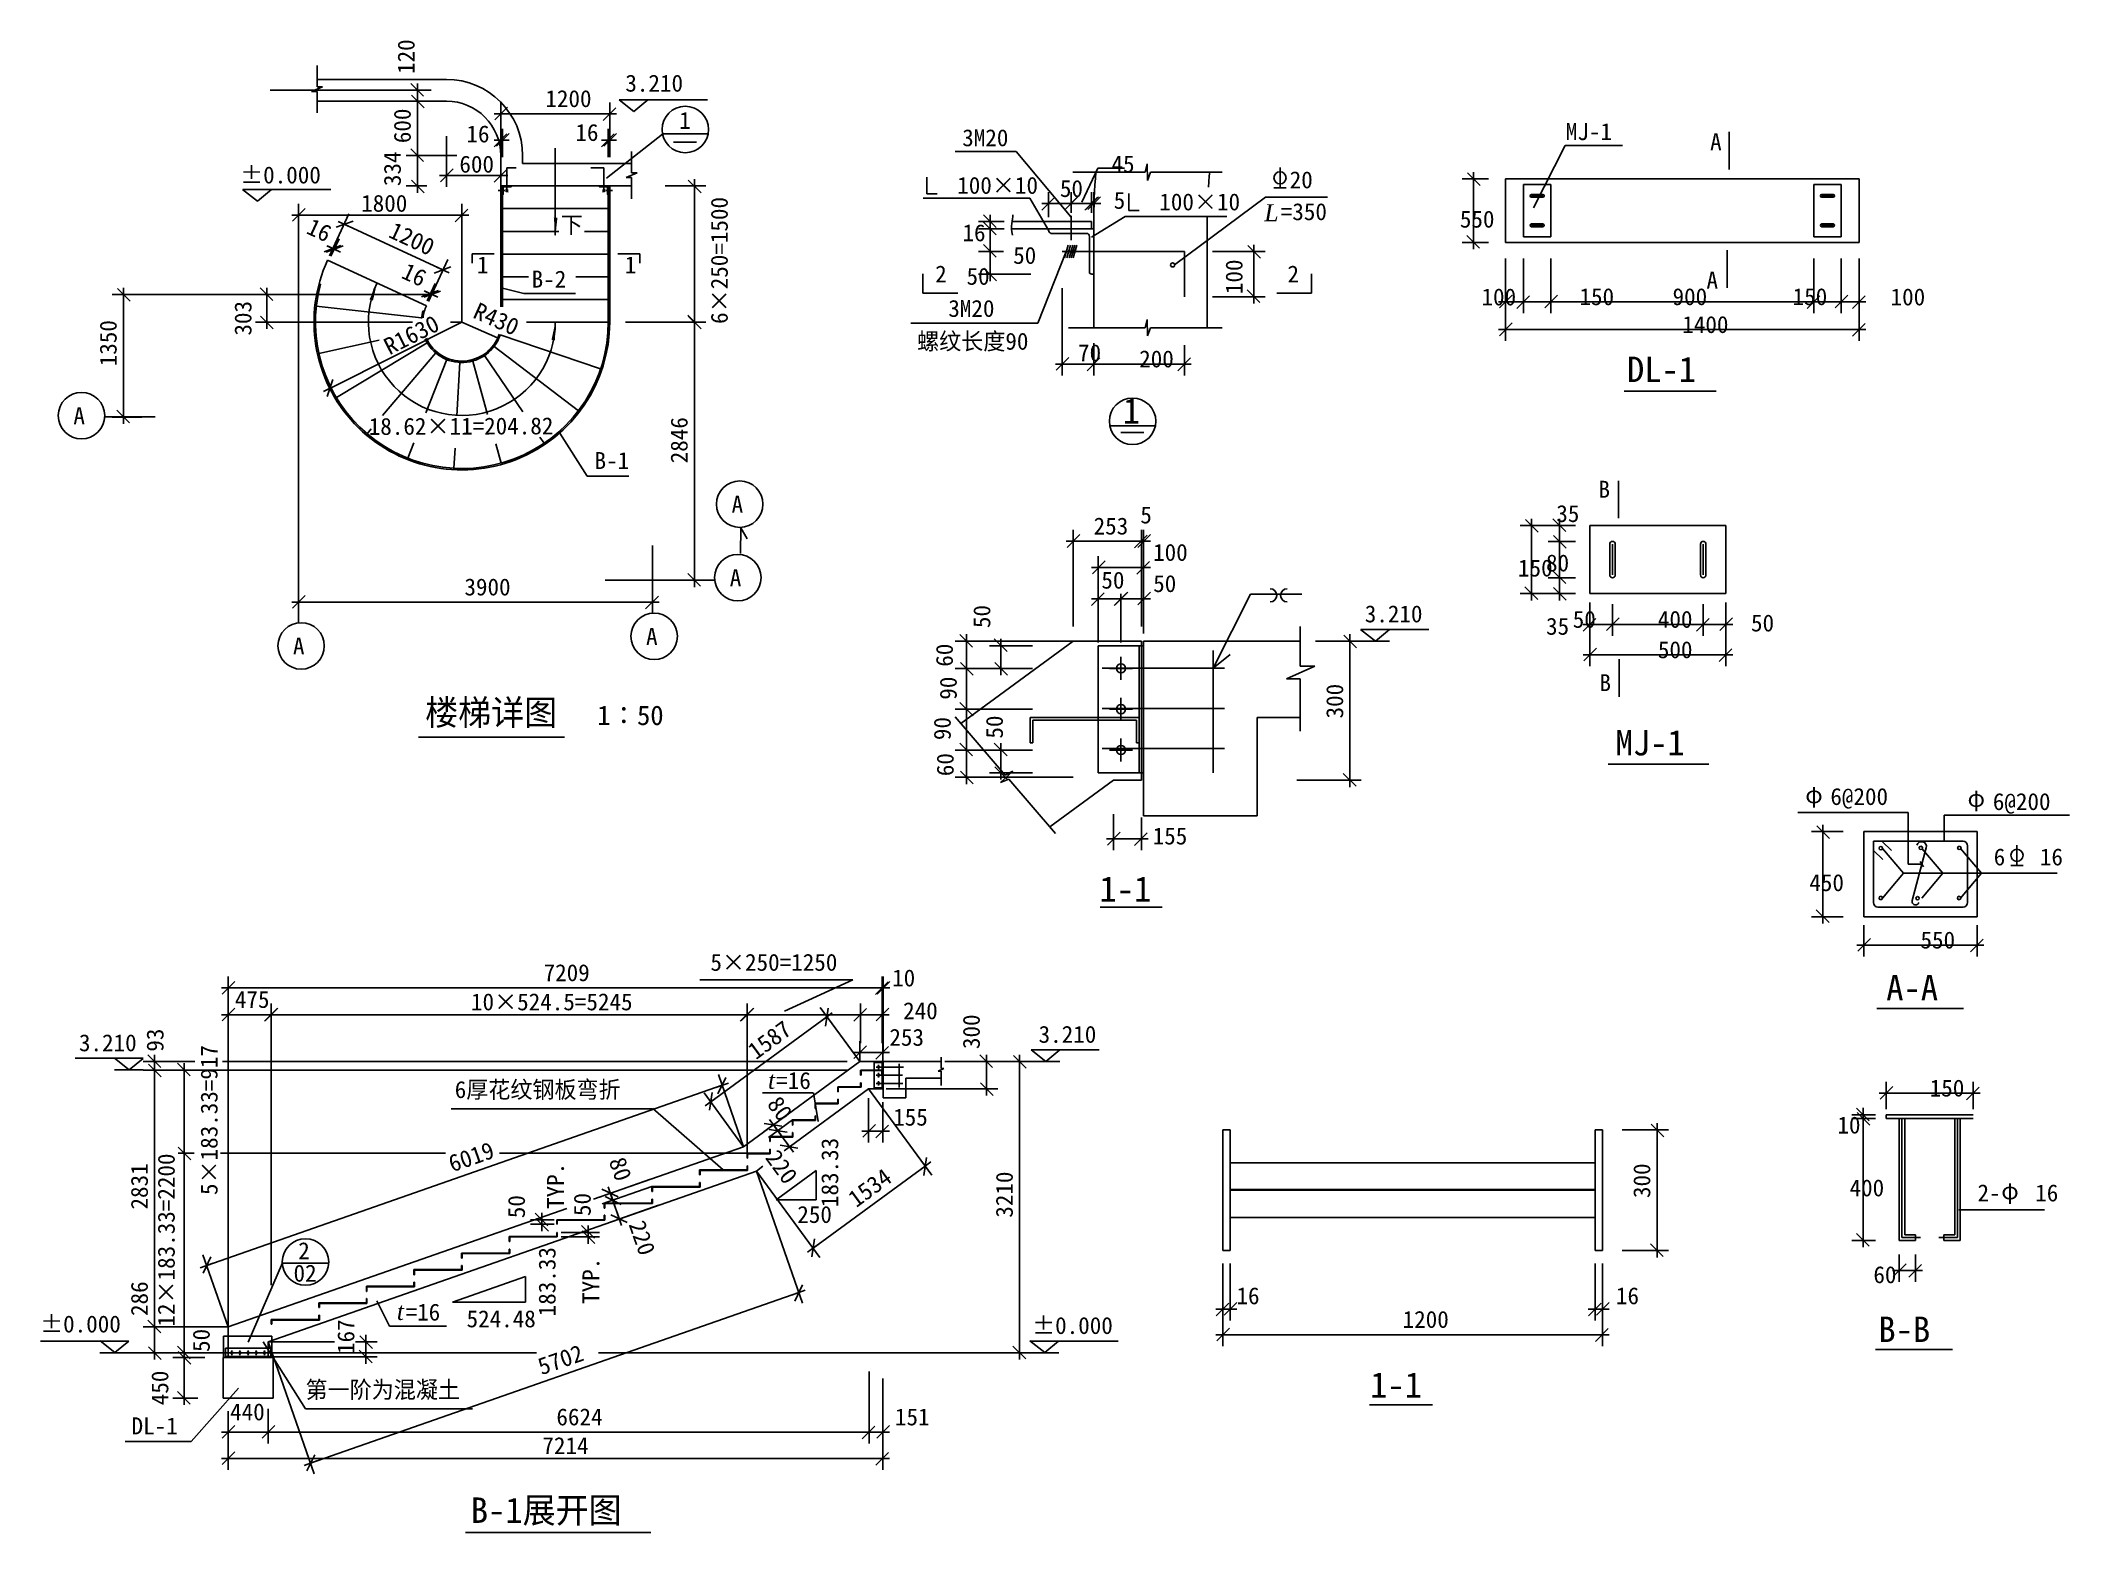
# Model space of a CAD drawing. Header units: metres. Extents: x -45639 to -23277, y -74284 to -57840.
import ezdxf

# ---------------------------------------------------------------- set-up
doc = ezdxf.new("R2010")
doc.units = ezdxf.units.M
for name, color, linetype in [('A-2', 2, 'Continuous'), ('AXIS', 3, 'Continuous'), ('BEAM', 4, 'Continuous'), ('CENTER', 6, 'Continuous'), ('CL', 6, 'Continuous'), ('COL', 4, 'Continuous'), ('DAS', 210, 'Continuous'), ('DIM', 42, 'Continuous'), ('DOTE', 1, 'Continuous'), ('LAYER1', 5, 'Continuous'), ('PL', 3, 'Continuous'), ('PUB_DIM', 42, 'Continuous'), ('PUB_TEXT', 50, 'Continuous'), ('STAIR', 2, 'Continuous'), ('T1', 4, 'Continuous'), ('TEXT', 3, 'Continuous'), ('ZX', 30, 'Continuous'), ('尺寸', 42, 'Continuous'), ('引线', 9, 'Continuous'), ('文字', 3, 'Continuous'), ('梁柱', 4, 'Continuous'), ('螺栓', 11, 'Continuous'), ('钢板', 3, 'Continuous'), ('钢柱', 4, 'Continuous'), ('钢筋', 7, 'Continuous')]:
    doc.layers.add(name, color=color, linetype=linetype)

msp = doc.modelspace()

# ---------------------------------------------------------------- texts
at = {"char_height": 187, "attachment_point": 1}
for s, insert in [('{\\fTimes New Roman|b0|i1|c0|p18;L}', (-32150.4, -59644.66)), ('{\\fTimes New Roman|b0|i1|c0|p18;t}', (-37621.54, -69208.19)), ('{\\fTimes New Roman|b0|i1|c0|p18;t}', (-41712.09, -71755.49))]:
    msp.add_mtext(s, dxfattribs=dict(at, insert=insert))
at = {"layer": 'PUB_DIM'}
for s, rotation, p in [('120', 90, (-41516.35, -58208.3)), ('600', 90, (-41558.33, -58971.23)), ('334', 90, (-41668.12, -59444.17)), ('6×250=1500', 90, (-38064.44, -60963.44)), ('16', 335.19, (-42721.89, -59960.53)), ('1200', 335.19, (-41815.84, -60002.08)), ('16', 335.19, (-41674.13, -60451.79)), ('100', 90, (-32390.94, -60634.77)), ('303', 90, (-43314.3, -61091.98)), ('R430', 336.14, (-40885.23, -60890.52)), ('1350', 90, (-44800.02, -61430.32)), ('R1630', 26.67, (-41793.2, -61309.96)), ('18.62×11=204.82', 0.2, (-42021.57, -62186.85)), ('2846', 90, (-38507.48, -62499.76)), ('50', 90, (-35170.85, -64316.11)), ('60', 90, (-35583.25, -64742.25)), ('90', 90, (-35540.92, -65105.5)), ('300', 90, (-31281.72, -65312.21)), ('50', 90, (-35032.1, -65534.25)), ('90', 90, (-35606.77, -65550.8)), ('60', 90, (-35575.03, -65948.42)), ('1587', 36.25, (-37755, -69080.6)), ('300', 90, (-35286.69, -68956.16)), ('93', 90, (-44283.54, -68985.05)), ('5×183.33=917', 90, (-43687.96, -70565.38)), ('80', 306.25, (-37639.41, -69565.43)), ('6019', 19.27, (-41101.25, -70315.55)), ('12×183.33=2200', 90, (-44160.15, -72015.74)), ('80', 289.27, (-39377.79, -70189.31)), ('220', 306.25, (-37657.97, -70155.95)), ('2831', 90, (-44456.52, -70725.11)), ('1534', 36.25, (-36648.68, -70710.14)), ('3210', 90, (-34922.86, -70815.12)), ('300', 90, (-27896.64, -70598.34)), ('50', 90, (-40300.29, -70820.64)), ('50', 90, (-39574.82, -70797.08)), ('220', 289.27, (-39158.91, -70887.58)), ('286', 90, (-44456.52, -71898.5)), ('167', 90, (-42180.16, -72317.27)), ('50', 90, (-43774.14, -72294.99)), ('5702', 19.27, (-40117.35, -72551.98)), ('450', 90, (-44230.63, -72882.53))]:
    msp.add_text(s, height=187, rotation=rotation, dxfattribs=at).set_placement(p)
for s, p in [('1200', (-40074.85, -58573.34)), ('16', (-40945.28, -58962.36)), ('16', (-39743.99, -58946.3)), ('600', (-41022.63, -59295.56)), ('1800', (-42105.23, -59727)), ('A', (-45276.84, -62068.69)), ('A', (-38022.28, -63044.77)), ('5', (-33517.49, -63162.31)), ('253', (-34032.04, -63284.61)), ('100', (-33376.63, -63574.79)), ('A', (-38042.34, -63854.47)), ('50', (-33946.67, -63880.89)), ('3900', (-40967.03, -63956.12)), ('50', (-33375.52, -63918.81)), ('A', (-38965.26, -64501.14)), ('A', (-42856.78, -64606.82)), ('155', (-33381.21, -66700.95)), ('5×250=1250', (-38255.88, -68093.67)), ('7209', (-40094.47, -68208.12)), ('10', (-36252.93, -68265.59)), ('475', (-43497.16, -68502.25)), ('10×524.5=5245', (-40894.73, -68529.22)), ('240', (-36131.72, -68627.58)), ('253', (-36283.17, -68920.14)), ('155', (-36241.43, -69800.34)), ('16', (-32457.62, -71769.06)), ('16', (-28274.95, -71769.06)), ('1200', (-30626.25, -72029.64)), ('440', (-43549.94, -73048.5)), ('6624', (-39953.43, -73104.18)), ('151', (-36221.95, -73104.18)), ('7214', (-40107.98, -73421.05))]:
    msp.add_text(s, height=187, dxfattribs=at).set_placement(p)
at = {"layer": 'PUB_TEXT'}
for s, height, p in [('3.210', 187, (-39193.56, -58403.05)), ('1', 187, (-38600.97, -58813.86)), ('%%P0.000', 187, (-43440.01, -59414.76)), ('   100×10', 187, (-35916.98, -59529.36)), ('下', 187, (-39906.32, -59964.6)), ('DL-1', 280, (-28153.2, -61603.83)), ('1', 280, (-33709.81, -62061.32)), ('楼梯详图', 280, (-41400.2, -65385.72)), ('1∶50', 215, (-39502.94, -65385.08)), ('MJ-1', 280, (-28278.55, -65719.35)), ('1-1', 280, (-33967.35, -67332.26)), ('A-A', 280, (-25295.69, -68419.82)), ('3.210', 187, (-45215.79, -68980.64)), ('%%p0.000', 187, (-45644.71, -72080.06)), ('B-B', 280, (-25382.33, -72185.1)), ('1-1', 280, (-30983.79, -72797.93)), ('B-1展开图', 280, (-40897, -74178.9))]:
    msp.add_text(s, height=height, dxfattribs=at).set_placement(p)
for s, p in [('20', (-31871.03, -59468.31)), ('   100×10', (-33689.65, -59711.68)), ('=350', (-31969.41, -59819.59)), ('3.210', (-31043.48, -64252.83)), ('3.210', (-34638.52, -68887.3)), ('%%p0.000', (-34710.82, -72096.81))]:
    msp.add_text(s, height=187, rotation=360, dxfattribs=at).set_placement(p)
at = {"layer": 'TEXT'}
for s, p in [('=16', (-37530.77, -69396.19)), ('250', (-37298.19, -70872.91)), ('=16', (-41615.64, -71949.13)), ('524.48', (-40943.55, -72023.11))]:
    msp.add_text(s, height=187, dxfattribs=at).set_placement(p)
for s, p in [('183.33', (-36846.83, -70698.08)), ('TYP.', (-39869.75, -70718.58)), ('183.33', (-39962.62, -71902.47)), ('TYP.', (-39479.33, -71765.68))]:
    msp.add_text(s, height=187, rotation=90, dxfattribs=at).set_placement(p)
at = {"layer": '尺寸', "char_height": 187, "attachment_point": 1}
for s, insert in [('\\A1;45', (-33835.03, -59106.97)), ('\\A1;50', (-34403.93, -59377.14)), ('\\A1;5', (-33810.61, -59507.61)), ('\\A1;16', (-35477.63, -59865.04)), ('\\A1;550', (-29995.37, -59714.64)), ('\\A1;50', (-34918.8, -60114.34)), ('\\A1;50', (-35432.7, -60345.05)), ('\\A1;100', (-29757.05, -60572.06)), ('\\A1;150', (-28677.09, -60569.37)), ('\\A1;900', (-27651.1, -60569.37)), ('\\A1;150', (-26327.71, -60569.37)), ('\\A1;100', (-25248.03, -60572.06)), ('\\A1;1400', (-27543.71, -60876.38)), ('\\A1;70', (-34203.93, -61188.12)), ('\\A1;200', (-33529.92, -61255.32)), ('\\A1;35', (-28932.47, -62960.14)), ('\\A1;80', (-29045.47, -63504.45)), ('\\A1;150', (-29354.62, -63560.45)), ('\\A1;50', (-28751.08, -64125.74)), ('\\A1;400', (-27812.93, -64125.74)), ('\\A1;50', (-26786.44, -64166.19)), ('\\A1;35', (-29045.47, -64202.48)), ('\\A1;500', (-27812.93, -64461.01)), ('\\A1;450', (-26143.52, -67028.2)), ('\\A1;550', (-24918.44, -67660.5)), ('\\A1;150', (-24816.74, -69292.48)), ('\\A1;10', (-25834.02, -69700.33)), ('\\A1;400', (-25700.3, -70392.64)), ('\\A1;60', (-25437.68, -71349.45))]:
    msp.add_mtext(s, dxfattribs=dict(at, insert=insert))
at = {"layer": '文字'}
for s, p in [('MJ-1', (-28827.73, -58936.76)), ('3M20', (-35480.34, -59004.8)), ('A', (-27237.11, -59048.95)), ('1', (-40828.49, -60405.91)), ('B-2', (-40226.31, -60562.87)), ('1', (-39199.93, -60405.91)), ('2', (-35778.91, -60506.62)), ('2', (-31895.85, -60506.62)), ('A', (-27276.9, -60573.86)), ('3M20', (-35633.61, -60885.86)), ('螺纹长度90', (-35977.35, -61247.85)), ('B-1', (-39532.55, -62562.93)), ('B', (-28467.37, -62879.47)), ('B', (-28456.64, -65011.3)), ('φ', (-26188.81, -66246.15)), ('6@200', (-25911.66, -66265.84)), ('φ', (-24399.93, -66286.19)), ('6@200', (-24120.92, -66321.66)), ('6   16', (-24111.51, -66931.53)), ('6厚花纹钢板弯折', (-41073.92, -69496.02)), ('φ', (-24028.22, -70612.81)), ('2-   16', (-24289.83, -70635.04)), ('2', (-42798.97, -71272.49)), ('02', (-42850.57, -71519.86)), ('第一阶为混凝土', (-42717.84, -72804.06)), ('DL-1', (-44636.02, -73203.21))]:
    msp.add_text(s, height=187, dxfattribs=at).set_placement(p)

# ---------------------------------------------------------------- blocks, each defined once
blk = doc.blocks.new('_DIMX')
blk.add_line((-150, 0), (150, 0))
blk.add_lwpolyline([(-148.54, -146.63), (131.04, 133.86)])

# ---------------------------------------------------------------- linework, layer by layer
for points in [[(-39963.43, -59992.91), (-39941.71, -59793.09), (-39981.71, -59792.74)], [(-41930.12, -60510.76), (-42012.94, -60693.9), (-41975.03, -60706.67)], [(-39965.16, -60942.9), (-40007.24, -61139.44), (-39967.49, -61143.89)]]:
    msp.add_solid(points)
at = {"layer": 'A-2'}
for p, q in [((-27049.85, -58863.87), (-27049.85, -58863.87)), ((-40637.94, -60191.42), (-40881.55, -60191.42)), ((-40881.55, -60191.42), (-40881.55, -60294)), ((-39276.83, -60191.42), (-39033.21, -60191.42)), ((-39033.21, -60191.42), (-39033.21, -60294)), ((-35914.31, -60626.17), (-35914.31, -60409.51)), ((-31629.06, -60626.17), (-31629.06, -60409.51)), ((-27049.85, -60558.94), (-27049.85, -60558.94)), ((-35529.8, -60626.17), (-35914.31, -60626.17)), ((-32013.57, -60626.17), (-31629.06, -60626.17)), ((-27171.33, -61704.93), (-28186.14, -61704.93)), ((-28239.42, -62694.39), (-28239.42, -62694.39)), ((-27249.66, -65814.79), (-28360.76, -65814.79)), ((-33276.9, -67391.37), (-33960.62, -67391.37)), ((-24444.98, -68510.2), (-25401.04, -68510.2)), ((-24563.78, -72268.57), (-25415.02, -72268.57)), ((-30298.27, -72878.29), (-30990.85, -72878.29)), ((-38912.67, -74284.19), (-40953.88, -74284.19))]:
    msp.add_line(p, q, dxfattribs=at)
at = {"layer": 'AXIS'}
msp.add_line((-38236.91, -63788.49), (-38208.57, -63788.49), dxfattribs=at)
at = {"layer": 'BEAM'}
for p, q in [((-29293.21, -59427.64), (-29293.21, -60001.64)), ((-29293.21, -59427.64), (-28993.21, -59427.64)), ((-28993.21, -59427.64), (-28993.21, -60001.64)), ((-26094.21, -59427.64), (-26094.21, -60001.64)), ((-25794.21, -59427.64), (-26094.21, -59427.64)), ((-25794.21, -59427.64), (-25794.21, -60001.64)), ((-29293.21, -60001.64), (-28993.21, -60001.64)), ((-25794.21, -60001.64), (-26094.21, -60001.64)), ((-28562.93, -63185.45), (-27062.93, -63185.45)), ((-28562.93, -63185.45), (-28562.93, -63935.45)), ((-27062.93, -63185.45), (-27062.93, -63935.45)), ((-28562.93, -63935.45), (-27062.93, -63935.45)), ((-34259.29, -64459.87), (-35496.38, -65367.06)), ((-34259.29, -64459.87), (-33505.62, -64459.87)), ((-33505.62, -65993.92), (-33505.62, -64459.87)), ((-33814.68, -65993.92), (-34515.83, -66508.1)), ((-33814.68, -65993.92), (-33505.62, -65993.92)), ((-36609.87, -69094.34), (-37889.54, -70032.77)), ((-36356.86, -69094.34), (-36609.87, -69094.34)), ((-36356.86, -69394.34), (-36356.86, -69094.34)), ((-36427.13, -69154.34), (-36129.09, -69154.34)), ((-36427.13, -69244.34), (-36137.4, -69244.34)), ((-36173.54, -69378.68), (-36173.54, -69118.95)), ((-36511.66, -69394.34), (-37441.74, -70076.4)), ((-36356.86, -69394.34), (-36511.66, -69394.34)), ((-36427.13, -69334.34), (-36135.02, -69334.34)), ((-25297.21, -69680.33), (-24336.27, -69680.33)), ((-25297.21, -69680.33), (-25297.21, -69720.33)), ((-25297.21, -69720.33), (-24336.27, -69720.33)), ((-25152.21, -69720.33), (-25152.21, -71064.95)), ((-25092.21, -69720.33), (-25092.21, -71004.95)), ((-24541.27, -69720.33), (-24541.27, -71004.95)), ((-24481.27, -69720.33), (-24481.27, -71064.95)), ((-37889.54, -70032.77), (-39544.08, -70611.11)), ((-37748.26, -70301.18), (-43131.14, -72182.78)), ((-37676.4, -70248.48), (-37748.26, -70301.18)), ((-39836.47, -70713.32), (-43571.14, -72018.79)), ((-25152.21, -71064.95), (-24972.21, -71064.95)), ((-25092.21, -71004.95), (-24972.21, -71004.95)), ((-24972.21, -71004.95), (-24972.21, -71064.95)), ((-24661.27, -71004.95), (-24661.27, -71064.95)), ((-24541.27, -71004.95), (-24661.27, -71004.95)), ((-24481.27, -71064.95), (-24661.27, -71064.95)), ((-43571.14, -72349.34), (-43571.14, -72018.79)), ((-43131.14, -72182.78), (-43131.14, -72349.34)), ((-43571.14, -72349.34), (-43131.14, -72349.34))]:
    msp.add_line(p, q, dxfattribs=at)
at = {"layer": 'CENTER'}
for p, q in [((-33856.97, -64759.87), (-33604.27, -64759.87)), ((-33730.62, -64886.22), (-33730.62, -64633.51)), ((-33856.97, -65209.87), (-33604.27, -65209.87)), ((-33730.62, -65336.22), (-33730.62, -65083.51)), ((-33856.97, -65659.87), (-33604.27, -65659.87)), ((-33730.62, -65786.22), (-33730.62, -65533.51)), ((-36427.13, -69154.34), (-36376.59, -69154.34)), ((-36427.13, -69244.34), (-36376.59, -69244.34)), ((-36401.86, -69179.61), (-36401.86, -69129.07)), ((-36401.86, -69269.61), (-36401.86, -69219.07)), ((-36401.86, -69359.61), (-36401.86, -69309.07)), ((-36427.13, -69334.34), (-36376.59, -69334.34)), ((-43556.41, -72304.34), (-43505.87, -72304.34)), ((-43531.14, -72279.07), (-43531.14, -72329.61)), ((-43415.87, -72304.34), (-43466.41, -72304.34)), ((-43441.14, -72279.07), (-43441.14, -72329.61)), ((-43376.41, -72304.34), (-43325.87, -72304.34)), ((-43351.14, -72279.07), (-43351.14, -72329.61)), ((-43286.41, -72304.34), (-43235.87, -72304.34)), ((-43261.14, -72279.07), (-43261.14, -72329.61)), ((-43196.41, -72304.34), (-43145.87, -72304.34)), ((-43171.14, -72279.07), (-43171.14, -72329.61))]:
    msp.add_line(p, q, dxfattribs=at)
at = {"layer": 'CL'}
for centre, radius in [((-33730.62, -64759.87), 50), ((-33730.62, -65209.87), 50), ((-33730.62, -65659.87), 50), ((-36401.86, -69154.34), 10), ((-36401.86, -69244.34), 10), ((-36401.86, -69334.34), 10), ((-43531.14, -72304.34), 10), ((-43441.14, -72304.34), 10), ((-43351.14, -72304.34), 10), ((-43261.14, -72304.34), 10), ((-43171.14, -72304.34), 10)]:
    msp.add_circle(centre, radius, dxfattribs=at)
at = {"layer": 'COL'}
for p, q in [((-32608.64, -71178), (-32608.64, -69848.06)), ((-32608.64, -69848.06), (-32528.64, -69848.06)), ((-32528.64, -71178), (-32528.64, -69848.06)), ((-28504.49, -71178), (-28504.49, -69848.06)), ((-28504.49, -69848.06), (-28424.49, -69848.06)), ((-28424.49, -71178), (-28424.49, -69848.06)), ((-32528.64, -70211.11), (-28504.49, -70211.11)), ((-32528.64, -70505.11), (-28504.49, -70505.11)), ((-32528.64, -70511.11), (-28504.49, -70511.11)), ((-32528.64, -70811.11), (-28504.49, -70811.11)), ((-32608.64, -71178), (-32528.64, -71178)), ((-28504.49, -71178), (-28424.49, -71178))]:
    msp.add_line(p, q, dxfattribs=at)
at = {"layer": 'DAS'}
for p, q in [((-34730.62, -65581.53), (-34730.62, -65301.53)), ((-34730.62, -65301.53), (-33530.62, -65301.53)), ((-33560.62, -65331.53), (-34700.62, -65331.53)), ((-34700.62, -65331.53), (-34700.62, -65581.53)), ((-33560.62, -65581.53), (-33560.62, -65331.53)), ((-33530.62, -65301.53), (-33530.62, -65581.53)), ((-34700.62, -65581.53), (-34730.62, -65581.53)), ((-33530.62, -65581.53), (-33560.62, -65581.53)), ((-36601.86, -69243.68), (-36601.86, -69187.68)), ((-36601.86, -69187.68), (-36361.86, -69187.68)), ((-36595.86, -69243.68), (-36601.86, -69243.68)), ((-36367.86, -69193.68), (-36595.86, -69193.68)), ((-36595.86, -69193.68), (-36595.86, -69243.68)), ((-36367.86, -69243.68), (-36367.86, -69193.68)), ((-36361.86, -69243.68), (-36367.86, -69243.68)), ((-36361.86, -69187.68), (-36361.86, -69243.68)), ((-36851.86, -69427.01), (-36851.86, -69371.01)), ((-36851.86, -69371.01), (-36601.86, -69371.01)), ((-36845.86, -69427.01), (-36851.86, -69427.01)), ((-36851.86, -69554.34), (-36851.86, -69510.34)), ((-36851.86, -69510.34), (-36845.86, -69510.34)), ((-36595.86, -69377.01), (-36845.86, -69377.01)), ((-36845.86, -69377.01), (-36845.86, -69427.01)), ((-36845.86, -69510.34), (-36845.86, -69560.34)), ((-36601.86, -69371.01), (-36601.86, -69327.01)), ((-36601.86, -69327.01), (-36595.86, -69327.01)), ((-36595.86, -69327.01), (-36595.86, -69377.01)), ((-37351.86, -69793.68), (-37351.86, -69737.68)), ((-37351.86, -69737.68), (-37101.86, -69737.68)), ((-37095.86, -69743.68), (-37345.86, -69743.68)), ((-37345.86, -69743.68), (-37345.86, -69793.68)), ((-37101.86, -69610.34), (-37101.86, -69554.34)), ((-37101.86, -69554.34), (-36851.86, -69554.34)), ((-37095.86, -69610.34), (-37101.86, -69610.34)), ((-37101.86, -69737.68), (-37101.86, -69693.68)), ((-37101.86, -69693.68), (-37095.86, -69693.68)), ((-36845.86, -69560.34), (-37095.86, -69560.34)), ((-37095.86, -69560.34), (-37095.86, -69610.34)), ((-37095.86, -69693.68), (-37095.86, -69743.68)), ((-37601.86, -69977.01), (-37601.86, -69921.01)), ((-37601.86, -69921.01), (-37351.86, -69921.01)), ((-37595.86, -69977.01), (-37601.86, -69977.01)), ((-37345.86, -69927.01), (-37595.86, -69927.01)), ((-37595.86, -69927.01), (-37595.86, -69977.01)), ((-37345.86, -69793.68), (-37351.86, -69793.68)), ((-37351.86, -69921.01), (-37351.86, -69877.01)), ((-37351.86, -69877.01), (-37345.86, -69877.01)), ((-37345.86, -69877.01), (-37345.86, -69927.01)), ((-37851.86, -70160.34), (-37851.86, -70104.34)), ((-37851.86, -70104.34), (-37601.86, -70104.34)), ((-37845.86, -70160.34), (-37851.86, -70160.34)), ((-37595.86, -70110.34), (-37845.86, -70110.34)), ((-37845.86, -70110.34), (-37845.86, -70160.34)), ((-37601.86, -70104.34), (-37601.86, -70060.34)), ((-37601.86, -70060.34), (-37595.86, -70060.34)), ((-37595.86, -70060.34), (-37595.86, -70110.34)), ((-38376.34, -70343.68), (-38376.34, -70287.68)), ((-38376.34, -70287.68), (-37851.86, -70287.68)), ((-38370.34, -70343.68), (-38376.34, -70343.68)), ((-38376.34, -70471.01), (-38376.34, -70427.01)), ((-38376.34, -70427.01), (-38370.34, -70427.01)), ((-37845.86, -70293.68), (-38370.34, -70293.68)), ((-38370.34, -70293.68), (-38370.34, -70343.68)), ((-38370.34, -70427.01), (-38370.34, -70477.01)), ((-37851.86, -70287.68), (-37851.86, -70243.68)), ((-37851.86, -70243.68), (-37845.86, -70243.68)), ((-37845.86, -70243.68), (-37845.86, -70293.68)), ((-39425.3, -70710.34), (-39425.3, -70654.34)), ((-39425.3, -70654.34), (-38900.82, -70654.34)), ((-38894.82, -70660.34), (-39419.3, -70660.34)), ((-39419.3, -70660.34), (-39419.3, -70710.34)), ((-38900.82, -70527.01), (-38900.82, -70471.01)), ((-38900.82, -70471.01), (-38376.34, -70471.01)), ((-38894.82, -70527.01), (-38900.82, -70527.01)), ((-38900.82, -70654.34), (-38900.82, -70610.34)), ((-38900.82, -70610.34), (-38894.82, -70610.34)), ((-38370.34, -70477.01), (-38894.82, -70477.01)), ((-38894.82, -70477.01), (-38894.82, -70527.01)), ((-38894.82, -70610.34), (-38894.82, -70660.34)), ((-39949.78, -70887.68), (-39949.78, -70837.68)), ((-39949.78, -70837.68), (-39425.3, -70837.68)), ((-39419.3, -70843.68), (-39943.78, -70843.68)), ((-39943.78, -70843.68), (-39943.78, -70887.68)), ((-39419.3, -70710.34), (-39425.3, -70710.34)), ((-39425.3, -70787.68), (-39419.3, -70787.68)), ((-39425.3, -70837.68), (-39425.3, -70787.68)), ((-39419.3, -70787.68), (-39419.3, -70843.68)), ((-40474.26, -71077.01), (-40474.26, -71021.01)), ((-40474.26, -71021.01), (-39949.78, -71021.01)), ((-40468.26, -71077.01), (-40474.26, -71077.01)), ((-39943.78, -71027.01), (-40468.26, -71027.01)), ((-40468.26, -71027.01), (-40468.26, -71077.01)), ((-39943.78, -70887.68), (-39949.78, -70887.68)), ((-39949.78, -71021.01), (-39949.78, -70977.01)), ((-39949.78, -70977.01), (-39943.78, -70977.01)), ((-39943.78, -70977.01), (-39943.78, -71027.01)), ((-40998.74, -71260.34), (-40998.74, -71204.34)), ((-40998.74, -71204.34), (-40474.26, -71204.34)), ((-40992.74, -71260.34), (-40998.74, -71260.34)), ((-40468.26, -71210.34), (-40992.74, -71210.34)), ((-40992.74, -71210.34), (-40992.74, -71260.34)), ((-40474.26, -71204.34), (-40474.26, -71160.34)), ((-40474.26, -71160.34), (-40468.26, -71160.34)), ((-40468.26, -71160.34), (-40468.26, -71210.34)), ((-41523.22, -71443.68), (-41523.22, -71387.68)), ((-41523.22, -71387.68), (-40998.74, -71387.68)), ((-41517.22, -71443.68), (-41523.22, -71443.68)), ((-41523.22, -71571.01), (-41523.22, -71527.01)), ((-41523.22, -71527.01), (-41517.22, -71527.01)), ((-40992.74, -71393.68), (-41517.22, -71393.68)), ((-41517.22, -71393.68), (-41517.22, -71443.68)), ((-41517.22, -71527.01), (-41517.22, -71577.01)), ((-40998.74, -71387.68), (-40998.74, -71343.68)), ((-40998.74, -71343.68), (-40992.74, -71343.68)), ((-40992.74, -71343.68), (-40992.74, -71393.68)), ((-42572.18, -71804.34), (-42572.18, -71754.34)), ((-42572.18, -71754.34), (-42047.7, -71754.34)), ((-42041.7, -71760.34), (-42566.18, -71760.34)), ((-42566.18, -71760.34), (-42566.18, -71804.34)), ((-42047.7, -71627.01), (-42047.7, -71571.01)), ((-42047.7, -71571.01), (-41523.22, -71571.01)), ((-42041.7, -71627.01), (-42047.7, -71627.01)), ((-42047.7, -71704.34), (-42041.7, -71704.34)), ((-42047.7, -71754.34), (-42047.7, -71704.34)), ((-41517.22, -71577.01), (-42041.7, -71577.01)), ((-42041.7, -71577.01), (-42041.7, -71627.01)), ((-42041.7, -71704.34), (-42041.7, -71760.34)), ((-43096.66, -71987.68), (-43096.66, -71937.68)), ((-43096.66, -71937.68), (-42572.18, -71937.68)), ((-43090.66, -71987.68), (-43096.66, -71987.68)), ((-42566.18, -71943.68), (-43090.66, -71943.68)), ((-43090.66, -71943.68), (-43090.66, -71987.68)), ((-42566.18, -71804.34), (-42572.18, -71804.34)), ((-42572.18, -71887.68), (-42566.18, -71887.68)), ((-42572.18, -71937.68), (-42572.18, -71887.68)), ((-42566.18, -71887.68), (-42566.18, -71943.68))]:
    msp.add_line(p, q, dxfattribs=at)
at = {"layer": 'DIM'}
for p, q in [((-33814.68, -66368.67), (-33814.68, -66765.61)), ((-33505.62, -66404.52), (-33505.62, -66765.61)), ((-33814.18, -66640.61), (-33506.12, -66640.61)), ((-43571.14, -72018.79), (-43571.14, -68158.12)), ((-36361.86, -68606.53), (-36361.86, -68158.12)), ((-43570.64, -68283.12), (-36362.36, -68283.12)), ((-43571.14, -69212.99), (-43571.14, -68452.25)), ((-43570.64, -68577.25), (-43097.16, -68577.25)), ((-43096.66, -71558.93), (-43096.66, -68452.25)), ((-43096.66, -71558.93), (-43096.66, -68452.25)), ((-43096.16, -68577.25), (-37852.36, -68577.25)), ((-36972.94, -68600.1), (-38251.8, -69537.93)), ((-37851.86, -70104.34), (-37851.86, -68452.25)), ((-37851.86, -70104.34), (-37851.86, -68452.25)), ((-37851.36, -68577.25), (-36602.36, -68577.25)), ((-36609.87, -69094.34), (-37046.46, -68499)), ((-36601.86, -68892.13), (-36601.86, -68452.25)), ((-36609.87, -69094.34), (-36609.87, -68870.14)), ((-36356.86, -69094.34), (-36356.86, -68870.14)), ((-43938.13, -69094.34), (-44506.52, -69094.34)), ((-44381.52, -69093.84), (-44381.52, -69093.34)), ((-44381.52, -69187.68), (-44381.52, -69094.34)), ((-44381.52, -69187.68), (-44381.52, -69094.34)), ((-36747, -69094.34), (-43635.04, -69094.34)), ((-36357.36, -68995.14), (-36609.37, -68995.14)), ((-35673.17, -69094.34), (-34722.86, -69094.34)), ((-34847.86, -69094.84), (-34847.86, -72303.84)), ((-36743.32, -69187.68), (-44506.52, -69187.68)), ((-44381.52, -69188.18), (-44381.52, -69188.68)), ((-43935.87, -69187.68), (-44181.88, -69187.68)), ((-44056.88, -69187.18), (-44056.88, -69186.68)), ((-44056.88, -70104.34), (-44056.88, -69187.68)), ((-36743.32, -69187.68), (-43644.09, -69187.68)), ((-37889.54, -70032.77), (-38167.65, -69237.14)), ((-38126.88, -69355.3), (-43807.54, -71340.99)), ((-37889.54, -70032.77), (-38326.12, -69437.42)), ((-36511.66, -69394.34), (-35813.83, -70345.93)), ((-36511.66, -69495.95), (-36511.66, -69985.52)), ((-36356.86, -69540.69), (-36356.86, -69985.52)), ((-36511.16, -69860.52), (-36357.36, -69860.52)), ((-28206.79, -69848.06), (-27696.64, -69848.06)), ((-27821.64, -71177.5), (-27821.64, -69848.56)), ((-43947.21, -70104.34), (-44122.14, -70104.34)), ((-44056.88, -70104.84), (-44056.88, -70105.34)), ((-44056.88, -72303.84), (-44056.88, -70104.84)), ((-41177.09, -70104.34), (-43655.43, -70104.34)), ((-37851.86, -70104.34), (-40579.13, -70104.34)), ((-37748.26, -70301.18), (-37050.43, -71252.77)), ((-37748.26, -70301.18), (-37239.11, -71757.75)), ((-35888.15, -70245.43), (-37123.94, -71151.67)), ((-43571.14, -72018.79), (-43849.26, -71223.16)), ((-32608.64, -71320.93), (-32608.64, -71948.06)), ((-32608.64, -71320.93), (-32608.64, -72229.64)), ((-32528.64, -71320.93), (-32528.64, -71948.06)), ((-28504.49, -71320.93), (-28504.49, -71948.06)), ((-28424.49, -71320.93), (-28424.49, -71948.06)), ((-28424.49, -71320.93), (-28424.49, -72229.64)), ((-28206.79, -71178), (-27696.64, -71178)), ((-37280.83, -71639.92), (-42662.77, -73521.19)), ((-32609.14, -71823.06), (-32609.64, -71823.06)), ((-32528.64, -71823.06), (-32608.64, -71823.06)), ((-32528.64, -71823.06), (-32608.64, -71823.06)), ((-32528.14, -71823.06), (-32527.64, -71823.06)), ((-28504.99, -71823.06), (-28505.49, -71823.06)), ((-28504.49, -71823.06), (-28424.49, -71823.06)), ((-28504.49, -71823.06), (-28424.49, -71823.06)), ((-28423.99, -71823.06), (-28423.49, -71823.06)), ((-43571.14, -72018.79), (-44506.52, -72018.79)), ((-44381.52, -72018.29), (-44381.52, -72017.79)), ((-44381.52, -72304.34), (-44381.52, -72018.79)), ((-43131.14, -72182.78), (-42622, -73639.36)), ((-43131.14, -72182.78), (-42400.33, -72182.78)), ((-42167.74, -72182.78), (-41927.19, -72182.78)), ((-42052.19, -72348.84), (-42052.19, -72183.28)), ((-32608.14, -72104.64), (-28424.99, -72104.64)), ((-43671.14, -72304.34), (-44506.52, -72304.34)), ((-44381.52, -72304.84), (-44381.52, -72305.34)), ((-43826.51, -72304.34), (-44181.88, -72304.34)), ((-43774.27, -72304.34), (-44181.88, -72304.34)), ((-43845.6, -72354.34), (-44181.88, -72354.34)), ((-43826.51, -72354.34), (-44181.88, -72354.34)), ((-44056.88, -72303.84), (-44056.88, -72303.34)), ((-44056.88, -72304.34), (-44056.88, -72354.34)), ((-44056.88, -72304.34), (-44056.88, -72354.34)), ((-44056.88, -72354.84), (-44056.88, -72803.84)), ((-44056.88, -72354.84), (-44056.88, -72355.34)), ((-43131.14, -72349.34), (-41927.19, -72349.34)), ((-35673.17, -72304.34), (-34722.86, -72304.34)), ((-43904.01, -72804.34), (-44181.88, -72804.34)), ((-43571.14, -72948.68), (-43571.14, -73304.18)), ((-43131.14, -72923.12), (-43131.14, -73304.18)), ((-43131.64, -73179.18), (-43570.64, -73179.18))]:
    msp.add_line(p, q, dxfattribs=at)
at = {"layer": 'DOTE'}
for p, q in [((-41368.26, -58388.49), (-43108.55, -58388.49)), ((-42795.16, -60399.54), (-42795.16, -64261.84)), ((-41361.51, -60639.54), (-44583.85, -60639.54)), ((-44376.8, -61989.04), (-44931.58, -61989.04)), ((-39417.29, -63788.49), (-38208.57, -63788.49)), ((-25122.21, -69720.33), (-25122.21, -71034.95)), ((-24511.27, -69720.33), (-24511.27, -71034.95)), ((-25122.21, -71034.95), (-24918.34, -71034.95)), ((-24511.27, -71034.95), (-24715.13, -71034.95))]:
    msp.add_line(p, q, dxfattribs=at)
at = {"layer": 'LAYER1'}
for p, q in [((-44668.95, -72304.34), (-40173.69, -72304.34)), ((-39490.82, -72304.34), (-35677.04, -72304.34))]:
    msp.add_line(p, q, dxfattribs=at)
at = {"layer": 'PL'}
for p, q in [((-37681.13, -69439.66), (-37122.31, -69439.66)), ((-37068.68, -69756.32), (-37119.74, -69438.7)), ((-37091.61, -70294.07), (-37531.81, -70616.89)), ((-37091.61, -70616.89), (-37091.61, -70294.07)), ((-37531.81, -70616.89), (-37091.61, -70616.89)), ((-40294.52, -71464.07), (-41098.05, -71744.95)), ((-40294.52, -71744.95), (-40294.52, -71464.07)), ((-41932.45, -71732.67), (-41794.29, -72010.23)), ((-41098.05, -71744.95), (-40294.52, -71744.95)), ((-41794.29, -72010.23), (-41164.16, -72010.23))]:
    msp.add_line(p, q, dxfattribs=at)
at = {"layer": 'PUB_DIM'}
for p, q in [((-41334.74, -58388.49), (-41608.33, -58388.49)), ((-41334.74, -58508.48), (-41608.33, -58508.48)), ((-41334.74, -58508.48), (-41608.33, -58508.48)), ((-41483.33, -58387.99), (-41483.33, -58387.49)), ((-41483.33, -58388.49), (-41483.33, -58508.48)), ((-41483.33, -58508.98), (-41483.33, -59107.98)), ((-41483.33, -58508.98), (-41483.33, -58509.48)), ((-40565.16, -58981), (-40565.16, -58523.34)), ((-39365.16, -59123.68), (-39365.16, -58523.34)), ((-39261.43, -58492.61), (-39098.08, -58621.1)), ((-39260.72, -58492.79), (-38289.3, -58492.79)), ((-39098.08, -58621.1), (-38944.65, -58493.12)), ((-40565.16, -59123.68), (-40565.16, -58811.38)), ((-39365.66, -58648.34), (-40564.66, -58648.34)), ((-40549.16, -59123.68), (-40549.16, -58811.38)), ((-39381.16, -59123.68), (-39381.16, -58811.38)), ((-39365.16, -59123.68), (-39365.16, -58811.38)), ((-41165.16, -58895.37), (-41165.16, -59453.5)), ((-40565.66, -58936.38), (-40566.16, -58936.38)), ((-40565.16, -58936.38), (-40549.16, -58936.38)), ((-40565.16, -58936.38), (-40549.16, -58936.38)), ((-40548.66, -58936.38), (-40548.16, -58936.38)), ((-39381.66, -58936.38), (-39382.16, -58936.38)), ((-39365.16, -58936.38), (-39381.16, -58936.38)), ((-39365.16, -58936.38), (-39381.16, -58936.38)), ((-39364.66, -58936.38), (-39364.16, -58936.38)), ((-38663.65, -58958.78), (-38407.87, -58958.78)), ((-27027.26, -58844.87), (-27027.26, -59259.69)), ((-41334.21, -59108.48), (-41608.33, -59108.48)), ((-41334.21, -59108.48), (-41608.33, -59108.48)), ((-41483.33, -59107.98), (-41483.33, -59107.48)), ((-41483.33, -59108.48), (-41483.33, -59442.9)), ((-41334.21, -59108.48), (-41052.33, -59108.49)), ((-40565.16, -59456.31), (-40565.16, -59203.5)), ((-34163.03, -59621.18), (-33984.46, -59247.26)), ((-33984.46, -59247.26), (-33693.38, -59247.26)), ((-43411.63, -59481.42), (-43248.28, -59609.91)), ((-43410.92, -59481.61), (-42439.5, -59481.61)), ((-43248.28, -59609.91), (-43094.85, -59481.93)), ((-41379.84, -59442.9), (-41608.33, -59442.9)), ((-41483.33, -59443.4), (-41483.33, -59443.9)), ((-40565.66, -59328.5), (-41164.66, -59328.5)), ((-39365.16, -59442.9), (-40565.16, -59442.9)), ((-38755.17, -59442.9), (-38307.48, -59442.9)), ((-38432.48, -60942.41), (-38432.48, -59443.4)), ((-35870.78, -59344.78), (-35870.78, -59530.16)), ((-42795.16, -60415.14), (-42795.16, -59640.53)), ((-40995.16, -60415.14), (-40995.16, -59640.53)), ((-35870.78, -59530.16), (-35756.14, -59530.16)), ((-33643.44, -59527.1), (-33643.44, -59712.48)), ((-40995.66, -59765.53), (-42794.66, -59765.53)), ((-42452.85, -60211.62), (-42239.93, -59750.98)), ((-41203.56, -60367.7), (-42291.92, -59864.65)), ((-33643.44, -59712.48), (-33528.81, -59712.48)), ((-42452.85, -60211.62), (-42363.92, -60019.22)), ((-42438.32, -60218.33), (-42349.39, -60025.94)), ((-42416.82, -60132.48), (-42417.27, -60132.27)), ((-42416.36, -60132.69), (-42401.84, -60139.4)), ((-42416.36, -60132.69), (-42401.84, -60139.4)), ((-42401.39, -60139.61), (-42400.93, -60139.82)), ((-27047.32, -60151.37), (-27047.32, -60566.19)), ((-41363.57, -60715.09), (-41150.66, -60254.45)), ((-32721.84, -60165.66), (-32140.42, -60165.66)), ((-32265.42, -60166.16), (-32265.42, -60662.68)), ((-41378.1, -60708.38), (-41289.17, -60515.98)), ((-41363.57, -60715.09), (-41274.65, -60522.7)), ((-40995.16, -60415.14), (-40995.16, -60942.9)), ((-44523.78, -60639.54), (-44850.02, -60639.54)), ((-44725.02, -60640.04), (-44725.02, -61989.04)), ((-42964.98, -60639.54), (-43271.56, -60639.54)), ((-43146.56, -60639.04), (-43146.56, -60638.54)), ((-43146.56, -60639.54), (-43146.56, -60942.9)), ((-41342.07, -60629.24), (-41342.52, -60629.03)), ((-41327.09, -60636.16), (-41341.61, -60629.45)), ((-41327.09, -60636.16), (-41341.61, -60629.45)), ((-41326.64, -60636.37), (-41326.18, -60636.58)), ((-32721.84, -60663.18), (-32140.42, -60663.18)), ((-41537.51, -60942.9), (-43271.56, -60942.9)), ((-43146.56, -60943.4), (-43146.56, -60943.9)), ((-40995.16, -60942.9), (-42451.29, -61674.3)), ((-40995.16, -60942.9), (-41119.79, -60942.9)), ((-40995.16, -60942.9), (-40601.91, -61116.85)), ((-39192.07, -60942.91), (-38307.48, -60942.91)), ((-39192.07, -60942.91), (-38307.48, -60942.91)), ((-38432.48, -60943.41), (-38432.48, -63787.99)), ((-40601.46, -61117.06), (-40601, -61117.26)), ((-44523.78, -61989.54), (-44850.02, -61989.54)), ((-33733.66, -62159.37), (-33477.88, -62159.37)), ((-28248.05, -62691.16), (-28248.05, -63105.98)), ((-37922.35, -63494.17), (-37920.67, -63212.77)), ((-37920.67, -63212.77), (-37849.54, -63330.49)), ((-34259.29, -64300.07), (-34259.29, -63234.61)), ((-33505.62, -64300.07), (-33505.62, -63234.61)), ((-33505.62, -64300.07), (-33505.62, -63234.61)), ((-33480.62, -64375.07), (-33480.62, -63234.61)), ((-42795.16, -63407), (-42795.16, -64156.12)), ((-38895.16, -63407), (-38895.16, -64156.12)), ((-33506.12, -63359.61), (-34258.79, -63359.61)), ((-33506.12, -63359.61), (-33506.62, -63359.61)), ((-33480.62, -63359.61), (-33505.62, -63359.61)), ((-33480.12, -63359.61), (-33479.62, -63359.61)), ((-33980.62, -64300.07), (-33980.62, -63524.79)), ((-33481.12, -63649.79), (-33980.12, -63649.79)), ((-33480.62, -64300.07), (-33480.62, -63524.79)), ((-38788.08, -63788.49), (-38307.48, -63788.49)), ((-33980.62, -64473.72), (-33980.62, -63868.81)), ((-33730.62, -64473.72), (-33730.62, -63938.56)), ((-33480.62, -64300.07), (-33480.62, -63868.81)), ((-38895.66, -64031.12), (-42794.66, -64031.12)), ((-33981.12, -63993.81), (-33981.62, -63993.81)), ((-33730.62, -63993.81), (-33980.62, -63993.81)), ((-33731.12, -63993.81), (-33731.62, -63993.81)), ((-33480.62, -63993.81), (-33730.62, -63993.81)), ((-33730.12, -63993.81), (-33729.62, -63993.81)), ((-33480.12, -63993.81), (-33479.62, -63993.81)), ((-31088.68, -64329.96), (-30925.32, -64458.45)), ((-31087.96, -64330.14), (-30339.12, -64330.14)), ((-30925.32, -64458.45), (-30771.89, -64330.47)), ((-34259.29, -64459.87), (-35558, -64459.87)), ((-35433, -64459.37), (-35433, -64458.87)), ((-35433, -64459.87), (-35433, -64759.87)), ((-34705.55, -64509.87), (-35178.52, -64509.87)), ((-35053.52, -64509.37), (-35053.52, -64508.87)), ((-35053.52, -64759.87), (-35053.52, -64509.87)), ((-33480.62, -64459.87), (-33480.62, -64459.87)), ((-31587.56, -64459.87), (-31081.72, -64459.87)), ((-31206.72, -64460.37), (-31206.72, -65993.42)), ((-31089.1, -64458.82), (-30771.1, -64458.82)), ((-34705.55, -64759.87), (-35558, -64759.87)), ((-34705.55, -64759.87), (-35558, -64759.87)), ((-35433, -64760.37), (-35433, -65209.37)), ((-35433, -64760.37), (-35433, -64760.87)), ((-34705.55, -64759.87), (-35178.52, -64759.87)), ((-35053.52, -64760.37), (-35053.52, -64760.87)), ((-28237.76, -64657.71), (-28237.76, -65072.52)), ((-34705.55, -65209.87), (-35558, -65209.87)), ((-34705.55, -65209.87), (-35558, -65209.87)), ((-35433, -65210.37), (-35433, -65659.37)), ((-34705.55, -65659.87), (-35558, -65659.87)), ((-34705.55, -65659.87), (-35558, -65659.87)), ((-35433, -65659.37), (-35433, -65658.87)), ((-35433, -65959.87), (-35433, -65659.87)), ((-34705.55, -65659.87), (-35178.52, -65659.87)), ((-35053.52, -65659.37), (-35053.52, -65658.87)), ((-35053.52, -65659.87), (-35053.52, -65909.87)), ((-34259.29, -65959.87), (-35558, -65959.87)), ((-35433, -65960.37), (-35433, -65960.87)), ((-34705.55, -65909.87), (-35178.52, -65909.87)), ((-35053.52, -65910.37), (-35053.52, -65910.87)), ((-31793.29, -65993.92), (-31081.72, -65993.92)), ((-36686.87, -68193.65), (-38372.77, -68193.65)), ((-37439.51, -68539.56), (-36686.87, -68193.65)), ((-36361.86, -68892.13), (-36361.86, -68158.12)), ((-36351.86, -69004.34), (-36351.86, -68158.12)), ((-36362.36, -68283.12), (-36362.86, -68283.12)), ((-36361.86, -68283.12), (-36351.86, -68283.12)), ((-36361.86, -68283.12), (-36351.86, -68283.12)), ((-36351.36, -68283.12), (-36350.86, -68283.12)), ((-36602.36, -68577.25), (-36602.86, -68577.25)), ((-36601.86, -68892.13), (-36601.86, -68452.25)), ((-36601.86, -68577.25), (-36361.86, -68577.25)), ((-36361.86, -68892.13), (-36361.86, -68452.25)), ((-36361.36, -68577.25), (-36360.86, -68577.25)), ((-45256.76, -69058.27), (-44507.84, -69058.27)), ((-44823.88, -69058.09), (-44660.52, -69186.58)), ((-44660.52, -69186.58), (-44507.09, -69058.6)), ((-35564.58, -69094.34), (-35086.69, -69094.34)), ((-35211.69, -69093.84), (-35211.69, -69093.34)), ((-35211.69, -69094.34), (-35211.69, -69394.34)), ((-34722.57, -69092.92), (-34404.57, -69092.92)), ((-34722.15, -68964.05), (-34558.8, -69092.55)), ((-34721.44, -68964.24), (-33972.6, -68964.24)), ((-34558.8, -69092.55), (-34405.37, -68964.56)), ((-44824.3, -69186.95), (-44506.3, -69186.95)), ((-36743.32, -69187.68), (-44506.52, -69187.68)), ((-44381.52, -72018.29), (-44381.52, -69188.18)), ((-36320.14, -69394.34), (-35086.69, -69394.34)), ((-35211.69, -69394.84), (-35211.69, -69395.34)), ((-37399.17, -69673.16), (-37661.76, -69865.73)), ((-37351.86, -69737.68), (-37614.45, -69930.24)), ((-37351.86, -69737.68), (-37614.45, -69930.24)), ((-37561.25, -69791.4), (-37561.55, -69791)), ((-37513.65, -69856.32), (-37560.96, -69791.81)), ((-37513.65, -69856.32), (-37560.96, -69791.81)), ((-37513.35, -69856.72), (-37383.85, -70033.32)), ((-37513.35, -69856.72), (-37513.06, -69857.13)), ((-38927.22, -70395.49), (-39476.81, -70587.6)), ((-38900.82, -70471.01), (-39450.41, -70663.12)), ((-38900.82, -70471.01), (-39450.41, -70663.12)), ((-39358.97, -70545.88), (-39359.14, -70545.41)), ((-39332.41, -70621.87), (-39358.81, -70546.35)), ((-39332.41, -70621.87), (-39358.81, -70546.35)), ((-39332.24, -70622.34), (-39259.98, -70829.08)), ((-39332.24, -70622.34), (-39332.08, -70622.82)), ((-39977.49, -70837.68), (-40238.18, -70837.68)), ((-40113.18, -70837.18), (-40113.18, -70836.68)), ((-40113.18, -70837.68), (-40113.18, -70887.68)), ((-38828.23, -70678.69), (-39377.81, -70870.8)), ((-39977.49, -70887.68), (-40238.18, -70887.68)), ((-40113.18, -70888.18), (-40113.18, -70888.68)), ((-39902.32, -70977.01), (-39476.68, -70977.01)), ((-39902.32, -71027.01), (-39476.68, -71027.01)), ((-39601.68, -70976.51), (-39601.68, -70976.01)), ((-39601.68, -70977.01), (-39601.68, -71027.01)), ((-39601.68, -71027.51), (-39601.68, -71028.01)), ((-42971.51, -71314.78), (-42463.8, -71314.78)), ((-45638.67, -72174.32), (-44667.26, -72174.32)), ((-44983.3, -72174.13), (-44819.94, -72302.62)), ((-44819.94, -72302.62), (-44666.51, -72174.64)), ((-43571.14, -72018.79), (-44506.52, -72018.79)), ((-34734.1, -72174.12), (-34570.75, -72302.61)), ((-34733.39, -72174.31), (-33761.97, -72174.31)), ((-34570.75, -72302.61), (-34417.32, -72174.63)), ((-44983.72, -72303), (-44665.72, -72303)), ((-34734.52, -72302.99), (-34416.52, -72302.99)), ((-36507.6, -72510.34), (-36507.6, -73304.18)), ((-36356.86, -72588.95), (-36356.86, -73593.45)), ((-36356.86, -72588.95), (-36356.86, -73304.18)), ((-43571.14, -72948.68), (-43571.14, -73593.45)), ((-43131.14, -72923.12), (-43131.14, -73304.18)), ((-36507.6, -72923.12), (-36507.6, -73304.18)), ((-43130.64, -73179.18), (-36508.1, -73179.18)), ((-36508.1, -73179.18), (-36508.6, -73179.18)), ((-36507.6, -73179.18), (-36356.86, -73179.18)), ((-36356.36, -73179.18), (-36355.86, -73179.18)), ((-36357.36, -73468.45), (-43570.64, -73468.45))]:
    msp.add_line(p, q, dxfattribs=at)
at = {"layer": 'STAIR'}
for p, q in [((-42589.14, -58268.49), (-41165.16, -58268.49)), ((-42589.14, -58508.49), (-41165.16, -58508.49)), ((-39965.16, -59985.32), (-39965.16, -59025.31)), ((-40565.16, -59442.9), (-40565.16, -59108.49)), ((-40325.16, -59108.49), (-40325.16, -59195.87)), ((-39125.83, -59195.87), (-40325.16, -59195.87)), ((-40565.16, -59442.9), (-39125.83, -59442.9)), ((-40565.16, -60774.09), (-40565.16, -59452.9)), ((-40565.16, -59452.9), (-40549.16, -59452.9)), ((-40549.16, -60774.09), (-40549.16, -59452.9)), ((-39381.16, -60942.9), (-39381.16, -59442.9)), ((-39365.16, -59452.9), (-39381.16, -59452.9)), ((-39365.16, -60942.9), (-39365.16, -59452.9)), ((-40549.16, -59692.9), (-39381.16, -59692.9)), ((-34935.83, -59915.66), (-34028.93, -59915.66)), ((-34932.07, -59835.66), (-34053.93, -59835.66)), ((-34053.93, -59835.66), (-34053.93, -59915.66)), ((-40549.16, -59942.9), (-39926.49, -59942.9)), ((-39642.34, -59942.9), (-39381.16, -59942.9)), ((-41385.48, -60762.49), (-42474.75, -60259.02)), ((-40549.16, -60192.9), (-39381.16, -60192.9)), ((-42554.56, -60526.66), (-42570.02, -60522.54)), ((-40549.16, -60442.9), (-40261.2, -60442.9)), ((-39739.46, -60442.9), (-39381.16, -60442.9)), ((-41438.56, -60894.84), (-42599.76, -60768.96)), ((-41423.28, -60817.89), (-41407.92, -60822.37)), ((-40549.16, -60692.9), (-39381.16, -60692.9)), ((-40282.6, -60942.9), (-39381.16, -60942.9)), ((-41907.86, -61144.1), (-42571.31, -61290.36)), ((-41377.25, -61172.95), (-42377.89, -61775.39)), ((-40640.08, -61212.79), (-39710.2, -61919.56)), ((-40572.5, -61085.3), (-39465.63, -61458.2)), ((-41283.81, -61282.9), (-41869.68, -61972.98)), ((-41160.15, -61357.26), (-41393.13, -61942.35)), ((-41019.23, -61388.25), (-41050.97, -61975.67)), ((-40875.78, -61372.63), (-40711.98, -61962.28)), ((-40744.83, -61312.03), (-40322.92, -61934.15)), ((-41995.64, -62121.34), (-42039.74, -62173.29)), ((-41525.32, -62274.31), (-41592.25, -62442.4)), ((-41070.37, -62334.57), (-41082.26, -62554.55)), ((-40622.64, -62283.87), (-40563.15, -62498.01)), ((-40135.72, -62210.2), (-40089.26, -62278.7))]:
    msp.add_line(p, q, dxfattribs=at)
for centre, radius, start, end in [((-41165.16, -59108.49), 840, 0, 90), ((-41165.16, -59108.49), 600, 0, 90), ((-40995.16, -60942.9), 1630, 155.19, 0), ((-40995.16, -60942.9), 1614, 165.05, 0), ((-40995.16, -60942.9), 1030, 155.19, 0), ((-40995.59, -60943.18), 445.67, 163.67, 174.89), ((-40994.35, -60942.5), 430.57, 155.29, 173.64), ((-40995.59, -60943.18), 445.67, 204.59, 341.11), ((-40994.35, -60942.5), 430.57, 204.51, 341.78)]:
    msp.add_arc(centre, radius, start, end, dxfattribs=at)
at = {"layer": 'T1'}
for p, q in [((-31977.62, -59240.64), (-31977.62, -59464.81)), ((-32044.58, -59464.92), (-31910.72, -59464.92)), ((-23854.93, -66707.74), (-23854.93, -66931.91)), ((-23921.89, -66932.02), (-23788.03, -66932.02))]:
    msp.add_line(p, q, dxfattribs=at)
for centre in [(-31977.62, -59353.68), (-23854.93, -66820.78)]:
    msp.add_circle(centre, 67.06, dxfattribs=at)
at = {"layer": 'TEXT'}
for p, q in [((-34028.93, -59855.66), (-34028.93, -61005.64)), ((-32778.93, -59855.66), (-32778.93, -61005.64)), ((-33480.62, -66384.87), (-33480.62, -64459.87)), ((-33480.62, -64459.87), (-32230.62, -64459.87)), ((-32230.62, -64459.87), (-31754.97, -64459.87)), ((-32230.62, -65301.53), (-31754.97, -65301.53)), ((-32230.62, -65301.53), (-32230.62, -66384.87)), ((-32230.62, -66384.87), (-33480.62, -66384.87)), ((-36351.86, -69494.34), (-36351.86, -69094.34)), ((-36351.86, -69094.34), (-36101.86, -69094.34)), ((-36101.86, -69094.34), (-35714.01, -69094.34)), ((-36101.86, -69277.68), (-35714.01, -69277.68)), ((-36101.86, -69277.68), (-36101.86, -69494.34)), ((-36101.86, -69494.34), (-36351.86, -69494.34))]:
    msp.add_line(p, q, dxfattribs=at)
for radius, start, end in [(7000, 175.37, 180), (5750, 174.36, 176.02), (5750, 179.31, 180)]:
    msp.add_arc((-27030.6, -59855.66), radius, start, end, dxfattribs=at)
at = {"layer": 'ZX'}
msp.add_line((-41472.82, -65519.17), (-39864.81, -65519.17), dxfattribs=at)
at = {"layer": '尺寸'}
for p, q in [((-29678.6, -59365.14), (-29970.37, -59365.14)), ((-29845.37, -60063.64), (-29845.37, -59365.64)), ((-34529.43, -59635.59), (-34529.93, -59635.59)), ((-34528.93, -59785.78), (-34528.93, -59510.59)), ((-34278.93, -59635.59), (-34528.93, -59635.59)), ((-34279.43, -59634.58), (-34279.93, -59634.58)), ((-34278.93, -59738.91), (-34278.93, -59509.58)), ((-34278.93, -59738.91), (-34278.93, -59510.59)), ((-34053.93, -59634.58), (-34278.93, -59634.58)), ((-34278.43, -59635.59), (-34277.93, -59635.59)), ((-34054.43, -59634.58), (-34054.93, -59634.58)), ((-34053.93, -59738.91), (-34053.93, -59509.58)), ((-34053.93, -59738.91), (-34053.93, -59509.58)), ((-34028.93, -59634.58), (-34053.93, -59634.58)), ((-34028.93, -59634.58), (-34053.93, -59634.58)), ((-34053.43, -59634.58), (-34052.93, -59634.58)), ((-34028.93, -59826.38), (-34028.93, -59509.58)), ((-34028.43, -59634.58), (-34027.93, -59634.58)), ((-35016.94, -59835.66), (-35299.13, -59835.66)), ((-35016.94, -59915.66), (-35299.13, -59915.66)), ((-35016.94, -59915.66), (-35299.13, -59915.66)), ((-35174.13, -59835.16), (-35174.13, -59834.66)), ((-35174.13, -59835.66), (-35174.13, -59915.66)), ((-35174.13, -59835.66), (-35174.13, -59915.66)), ((-35174.13, -59915.16), (-35174.13, -59914.66)), ((-35174.13, -59915.66), (-35174.13, -60163.56)), ((-35174.13, -59916.16), (-35174.13, -59916.66)), ((-29678.6, -60064.14), (-29970.37, -60064.14)), ((-35024.7, -60163.56), (-35299.13, -60163.56)), ((-35024.7, -60163.56), (-35299.13, -60163.56)), ((-35174.13, -60163.06), (-35174.13, -60162.56)), ((-35174.13, -60163.56), (-35174.13, -60415.66)), ((-35174.13, -60164.06), (-35174.13, -60164.56)), ((-29493.21, -60243.52), (-29493.21, -60844.37)), ((-29493.21, -60243.52), (-29493.21, -61151.38)), ((-29293.21, -60243.52), (-29293.21, -60844.37)), ((-29293.21, -60243.52), (-29293.21, -60844.37)), ((-28993.21, -60243.52), (-28993.21, -60844.37)), ((-28993.21, -60243.52), (-28993.21, -60844.37)), ((-26094.21, -60243.52), (-26094.21, -60844.37)), ((-26094.21, -60243.52), (-26094.21, -60844.37)), ((-25794.21, -60243.52), (-25794.21, -60844.37)), ((-25794.21, -60243.52), (-25794.21, -60844.37)), ((-25594.21, -60243.52), (-25594.21, -60844.37)), ((-25594.21, -60243.52), (-25594.21, -61151.38)), ((-34722.94, -60415.66), (-35299.13, -60415.66)), ((-35174.13, -60416.16), (-35174.13, -60416.66)), ((-34378.93, -60567.54), (-34378.93, -61530.32)), ((-29492.71, -60719.37), (-29293.71, -60719.37)), ((-29293.71, -60719.37), (-29294.21, -60719.37)), ((-29293.21, -60719.37), (-28993.21, -60719.37)), ((-28992.71, -60719.37), (-28992.21, -60719.37)), ((-28992.71, -60719.37), (-26094.71, -60719.37)), ((-26094.71, -60719.37), (-26095.21, -60719.37)), ((-25794.21, -60719.37), (-26094.21, -60719.37)), ((-25594.71, -60719.37), (-25793.71, -60719.37)), ((-25793.71, -60719.37), (-25793.21, -60719.37)), ((-29492.71, -61026.38), (-25594.71, -61026.38)), ((-34028.93, -61176.39), (-34028.93, -61530.32)), ((-34028.93, -61176.39), (-34028.93, -61530.32)), ((-33030.9, -61198.36), (-33030.9, -61530.32)), ((-34378.43, -61405.32), (-34029.43, -61405.32)), ((-34028.43, -61405.32), (-33031.4, -61405.32)), ((-28720.11, -63185.45), (-29329.62, -63185.45)), ((-29204.62, -63934.95), (-29204.62, -63185.95)), ((-28720.11, -63185.45), (-29020.47, -63185.45)), ((-28895.47, -63184.95), (-28895.47, -63184.45)), ((-28895.47, -63185.45), (-28895.47, -63360.45)), ((-28719.34, -63360.45), (-29020.47, -63360.45)), ((-28719.34, -63360.45), (-29020.47, -63360.45)), ((-28895.47, -63360.95), (-28895.47, -63361.45)), ((-28895.47, -63759.95), (-28895.47, -63360.95)), ((-28720.11, -63935.45), (-29329.62, -63935.45)), ((-28719.34, -63760.45), (-29020.47, -63760.45)), ((-28719.34, -63760.45), (-29020.47, -63760.45)), ((-28720.11, -63935.45), (-29020.47, -63935.45)), ((-28895.47, -63759.95), (-28895.47, -63759.45)), ((-28895.47, -63935.45), (-28895.47, -63760.45)), ((-28895.47, -63935.95), (-28895.47, -63936.45)), ((-28562.93, -64035.26), (-28562.93, -64400.74)), ((-28562.93, -64035.26), (-28562.93, -64736.01)), ((-28312.93, -64051.46), (-28312.93, -64400.74)), ((-28312.93, -64051.46), (-28312.93, -64400.74)), ((-27312.93, -64051.46), (-27312.93, -64400.74)), ((-27312.93, -64051.46), (-27312.93, -64400.74)), ((-27062.93, -64035.26), (-27062.93, -64400.74)), ((-27062.93, -64035.26), (-27062.93, -64736.01)), ((-28563.43, -64275.74), (-28563.93, -64275.74)), ((-28562.93, -64275.74), (-28312.93, -64275.74)), ((-28312.43, -64275.74), (-27313.43, -64275.74)), ((-28312.43, -64275.74), (-28311.93, -64275.74)), ((-27313.43, -64275.74), (-27313.93, -64275.74)), ((-27062.93, -64275.74), (-27312.93, -64275.74)), ((-27062.43, -64275.74), (-27061.93, -64275.74)), ((-28562.43, -64611.01), (-27063.43, -64611.01)), ((-25769.84, -66559.45), (-26118.52, -66559.45)), ((-25993.52, -66559.95), (-25993.52, -67496.45)), ((-25769.84, -67496.95), (-26118.52, -67496.95)), ((-25543.44, -67591.5), (-25543.44, -67935.5)), ((-24293.44, -67591.5), (-24293.44, -67935.5)), ((-25542.94, -67810.5), (-24293.94, -67810.5)), ((-25297.21, -69618.99), (-25297.21, -69317.48)), ((-24336.27, -69618.99), (-24336.27, -69317.48)), ((-25296.71, -69442.48), (-24336.77, -69442.48)), ((-25412.52, -69680.33), (-25675.3, -69680.33)), ((-25412.52, -69720.33), (-25675.3, -69720.33)), ((-25412.52, -69720.33), (-25675.3, -69720.33)), ((-25550.3, -69679.83), (-25550.3, -69679.33)), ((-25550.3, -69680.33), (-25550.3, -69720.33)), ((-25550.3, -69720.83), (-25550.3, -71064.45)), ((-25550.3, -69720.83), (-25550.3, -69721.33)), ((-25412.52, -71064.95), (-25675.3, -71064.95)), ((-25152.21, -71221.12), (-25152.21, -71521.26)), ((-24972.21, -71221.12), (-24972.21, -71521.26)), ((-24972.71, -71396.26), (-25151.71, -71396.26))]:
    msp.add_line(p, q, dxfattribs=at)
at = {"layer": '引线'}
for p, q in [((-42589.14, -58115.01), (-42589.14, -58351.57)), ((-42529.74, -58351.57), (-42652.2, -58402.79)), ((-42589.14, -58351.57), (-42529.74, -58351.57)), ((-42652.2, -58402.79), (-42589.14, -58402.79)), ((-42589.14, -58402.79), (-42589.14, -58635.78)), ((-39401.04, -59357.58), (-38784.59, -58869.99)), ((-29182.01, -59682.02), (-28835.23, -58995.18)), ((-28835.23, -58995.18), (-28203.92, -58995.18)), ((-39125.83, -59296.94), (-39125.83, -59063.94)), ((-34885.07, -59061.14), (-35556.49, -59061.14)), ((-34278.93, -59786.81), (-34885.07, -59061.14)), ((-33465.25, -59290.66), (-33442.98, -59199.68)), ((-33442.98, -59199.68), (-33437.04, -59381.14)), ((-39185.23, -59348.15), (-39062.77, -59296.94)), ((-39125.83, -59348.15), (-39185.23, -59348.15)), ((-39062.77, -59296.94), (-39125.83, -59296.94)), ((-39125.83, -59584.71), (-39125.83, -59348.15)), ((-34260.14, -59290.66), (-33465.25, -59290.66)), ((-33437.04, -59381.14), (-33405.03, -59290.66)), ((-33405.03, -59290.66), (-32616.28, -59290.66)), ((-34734.03, -59577.61), (-35910.33, -59577.61)), ((-34528.93, -59928.56), (-34734.03, -59577.61)), ((-33139.46, -60313.04), (-32138.89, -59565.65)), ((-32138.89, -59565.65), (-31452.94, -59565.65)), ((-34935.58, -59886.28), (-34935.88, -59917.09)), ((-34935.88, -59917.09), (-34933.15, -59949.78)), ((-34933.26, -59857.34), (-34935.58, -59886.28)), ((-34929.92, -59830.3), (-34933.26, -59857.34)), ((-34926.56, -59805.17), (-34929.92, -59830.3)), ((-34924.2, -59781.96), (-34926.56, -59805.17)), ((-34923.83, -59760.69), (-34924.2, -59781.96)), ((-34056.42, -60005.74), (-33684.18, -59780.69)), ((-33684.18, -59780.69), (-32564.87, -59780.69)), ((-34933.15, -59949.78), (-34926.39, -59984.32)), ((-34333.57, -60165.78), (-34647.07, -60953.58)), ((-40549.16, -60570.47), (-40313.06, -60628.33)), ((-40313.06, -60628.33), (-39742.91, -60628.33)), ((-34647.07, -60953.58), (-36046.68, -60953.58)), ((-34310.14, -61005.64), (-33465.25, -61005.64)), ((-33465.25, -61005.64), (-33442.98, -60914.66)), ((-33442.98, -60914.66), (-33437.04, -61096.12)), ((-33437.04, -61096.12), (-33405.03, -61005.64)), ((-33405.03, -61005.64), (-32616.28, -61005.64)), ((-39914.63, -62166.96), (-39612.58, -62640.41)), ((-39612.58, -62640.41), (-39153.24, -62640.41)), ((-31754.97, -64300.09), (-31754.97, -64737.5)), ((-31592.49, -64737.5), (-31905.42, -64875.79)), ((-31754.97, -64737.5), (-31592.49, -64737.5)), ((-31905.42, -64875.79), (-31754.97, -64875.79)), ((-31754.97, -65451.42), (-31754.97, -64875.79)), ((-35557.86, -65295.52), (-35007.2, -65936.3)), ((-34923.68, -65893.9), (-35057.44, -66016.67)), ((-35007.2, -65936.3), (-34923.68, -65893.9)), ((-35057.44, -66016.67), (-34967.95, -65981.97)), ((-34967.95, -65981.97), (-34453.88, -66580.18)), ((-25055.38, -66348.92), (-26269.9, -66348.92)), ((-25055.38, -66919.13), (-25055.38, -66348.92)), ((-24656.85, -66665.7), (-24656.85, -66377.28)), ((-24656.85, -66377.28), (-23276.77, -66377.28)), ((-25337.82, -66747.17), (-25105.81, -67019.26)), ((-24905.16, -66747.17), (-24673.15, -67019.26)), ((-24478.58, -66747.17), (-24246.56, -67019.26)), ((-25337.82, -67291.35), (-25105.81, -67019.26)), ((-25105.81, -67019.26), (-23412.64, -67019.26)), ((-24903.37, -66919.13), (-25055.38, -66919.13)), ((-24920.95, -66888.75), (-24885.95, -66947.24)), ((-24905.16, -67291.35), (-24673.15, -67019.26)), ((-24478.58, -67291.35), (-24246.56, -67019.26)), ((-35714.01, -69046.06), (-35714.01, -69171.12)), ((-35681.51, -69171.12), (-35744.09, -69198.78)), ((-35744.09, -69198.78), (-35714.01, -69198.78)), ((-35714.01, -69171.12), (-35681.51, -69171.12)), ((-35714.01, -69356.31), (-35714.01, -69198.78)), ((-41111.78, -69614.6), (-38892.41, -69614.6)), ((-38114.1, -70287.68), (-38891.04, -69612.88)), ((-24497.1, -70729.71), (-23551.27, -70729.71)), ((-43351.68, -72187.14), (-42973.41, -71313.63)), ((-43185.29, -72182.59), (-42718.83, -72921.93)), ((-43455.71, -72694.38), (-43978.19, -73280.69)), ((-42718.83, -72921.93), (-40877.6, -72921.93)), ((-43978.19, -73280.69), (-44706.87, -73280.69))]:
    msp.add_line(p, q, dxfattribs=at)
for centre in [(-38532.47, -58819.71), (-45187.31, -61974.49), (-33602.49, -62036.84), (-37932.75, -62950.57), (-37952.82, -63760.26), (-38875.74, -64406.93), (-42767.26, -64512.61), (-42718.15, -71303.36)]:
    msp.add_circle(centre, 256.05, dxfattribs=at)
at = {"layer": '文字'}
for p, q in [((-29205.71, -59537.64), (-29080.71, -59537.64)), ((-29205.71, -59552.64), (-29080.71, -59552.64)), ((-29205.71, -59567.64), (-29080.71, -59567.64)), ((-25881.71, -59537.64), (-26006.71, -59537.64)), ((-25881.71, -59552.64), (-26006.71, -59552.64)), ((-25881.71, -59567.64), (-26006.71, -59567.64)), ((-29205.71, -59861.64), (-29080.71, -59861.64)), ((-29205.71, -59876.64), (-29080.71, -59876.64)), ((-29205.71, -59891.64), (-29080.71, -59891.64)), ((-25881.71, -59861.64), (-26006.71, -59861.64)), ((-25881.71, -59876.64), (-26006.71, -59876.64)), ((-25881.71, -59891.64), (-26006.71, -59891.64)), ((-28342.93, -63390.45), (-28342.93, -63730.45)), ((-28312.93, -63390.45), (-28312.93, -63730.45)), ((-28282.93, -63390.45), (-28282.93, -63730.45)), ((-27342.93, -63390.45), (-27342.93, -63730.45)), ((-27312.93, -63390.45), (-27312.93, -63730.45)), ((-27282.93, -63390.45), (-27282.93, -63730.45)), ((-33480.62, -64509.87), (-33980.62, -64509.87)), ((-33980.62, -64509.87), (-33980.62, -65909.87)), ((-33530.62, -65909.87), (-33530.62, -64509.87)), ((-33480.62, -65909.87), (-33480.62, -64509.87)), ((-33700.06, -65909.87), (-33980.62, -65909.87)), ((-33700.06, -65909.87), (-33480.62, -65909.87)), ((-36351.86, -69104.34), (-36451.86, -69104.34)), ((-36451.86, -69104.34), (-36451.86, -69384.34)), ((-36361.86, -69384.34), (-36361.86, -69104.34)), ((-36351.86, -69384.34), (-36351.86, -69104.34)), ((-36451.86, -69384.34), (-36351.86, -69384.34)), ((-43621.14, -72121.01), (-43090.66, -72121.01)), ((-43621.14, -72354.34), (-43621.14, -72121.01)), ((-43090.66, -72121.01), (-43090.66, -72354.34)), ((-43076.14, -72354.34), (-43626.14, -72354.34)), ((-43626.14, -72354.34), (-43626.14, -72804.34)), ((-43090.66, -72354.34), (-43621.14, -72354.34)), ((-43601.14, -72254.34), (-43601.14, -72354.34)), ((-43101.14, -72254.34), (-43601.14, -72254.34)), ((-43601.14, -72344.34), (-43101.14, -72344.34)), ((-43601.14, -72354.34), (-43101.14, -72354.34)), ((-43101.14, -72354.34), (-43101.14, -72254.34)), ((-43076.14, -72804.34), (-43076.14, -72354.34)), ((-43626.14, -72804.34), (-43076.14, -72804.34))]:
    msp.add_line(p, q, dxfattribs=at)
for centre, radius, start, end in [((-29205.71, -59552.64), 15, 90, 270), ((-29080.71, -59552.64), 15, 270, 90), ((-26006.71, -59552.64), 15, 90, 270), ((-25881.71, -59552.64), 15, 270, 90), ((-29205.71, -59876.64), 15, 90, 270), ((-29080.71, -59876.64), 15, 270, 90), ((-26006.71, -59876.64), 15, 90, 270), ((-25881.71, -59876.64), 15, 270, 90), ((-28312.93, -63390.45), 30, 0, 180), ((-27312.93, -63390.45), 30, 0, 180), ((-28312.93, -63730.45), 30, 180, 0), ((-27312.93, -63730.45), 30, 180, 0)]:
    msp.add_arc(centre, radius, start, end, dxfattribs=at)
at = {"layer": '梁柱'}
for p, q in [((-38783.37, -58869.44), (-38281.6, -58869.44)), ((-33853.39, -62086.58), (-33351.62, -62086.58))]:
    msp.add_line(p, q, dxfattribs=at)
at = {"layer": '螺栓'}
for p, q in [((-40499.16, -59512.9), (-40499.16, -59243.3)), ((-40499.16, -59243.3), (-40397.24, -59243.3)), ((-39431.16, -59243.3), (-39575.07, -59243.3)), ((-39431.16, -59512.9), (-39431.16, -59243.3)), ((-40513.17, -59480.28), (-40485.1, -59488.39)), ((-39417.15, -59480.28), (-39445.22, -59488.39)), ((-40593.54, -59492.9), (-40521.65, -59492.9)), ((-40529.48, -59492.9), (-40583.35, -59492.9)), ((-40513.17, -59484.9), (-40485.1, -59493.02)), ((-40513.17, -59489.64), (-40485.1, -59497.76)), ((-40513.17, -59494.6), (-40485.1, -59502.72)), ((-40513.17, -59499.77), (-40485.1, -59507.89)), ((-39417.15, -59484.9), (-39445.22, -59493.02)), ((-39417.15, -59489.64), (-39445.22, -59497.76)), ((-39417.15, -59494.6), (-39445.22, -59502.72)), ((-39417.15, -59499.77), (-39445.22, -59507.89)), ((-39336.78, -59492.9), (-39408.67, -59492.9)), ((-39400.84, -59492.9), (-39346.97, -59492.9)), ((-34278.93, -59773.3), (-34278.93, -60040.74)), ((-34278.93, -60001.58), (-34278.93, -59786.81)), ((-34313.28, -60095.59), (-34353.86, -60235.96)), ((-34287.42, -60095.59), (-34328, -60235.96)), ((-34262.64, -60095.59), (-34303.22, -60235.96)), ((-34238.93, -60095.59), (-34279.51, -60235.96)), ((-34215.8, -60095.59), (-34256.38, -60235.96)), ((-34378.93, -60165.66), (-33030.9, -60165.66)), ((-33030.9, -60165.66), (-33030.9, -60663.18)), ((-32303.64, -63940.61), (-32714.52, -64758.2)), ((-31735.93, -63940.61), (-32303.64, -63940.61)), ((-32714.52, -64564.28), (-32714.52, -65912.31)), ((-32714.52, -64758.2), (-32528.7, -64607.12)), ((-33939.01, -64758.2), (-32590.98, -64758.2)), ((-33939.01, -65201.47), (-32590.98, -65201.47)), ((-33939.01, -65641.65), (-32590.98, -65641.65))]:
    msp.add_line(p, q, dxfattribs=at)
for centre, radius, start, end in [((-33161.96, -60313.04), 22.5, 0, 180), ((-33161.96, -60313.04), 22.5, 180, 0), ((-32085.74, -63955.26), 72.26, 270, 90), ((-31900.01, -63955.26), 72.26, 90, 270)]:
    msp.add_arc(centre, radius, start, end, dxfattribs=at)
at = {"layer": '钢板'}
for p, q in [((-40449.16, -59442.9), (-40549.16, -59442.9)), ((-40549.16, -59442.9), (-40449.16, -59442.9)), ((-40549.16, -59542.9), (-40549.16, -59442.9)), ((-40549.16, -59442.9), (-40549.16, -59542.9)), ((-40539.16, -59459.58), (-40539.16, -59537.67)), ((-40451.58, -59452.9), (-40532.48, -59452.9)), ((-40449.16, -59442.9), (-40449.16, -59445.48)), ((-39481.16, -59442.9), (-39381.16, -59442.9)), ((-39381.16, -59442.9), (-39481.16, -59442.9)), ((-39481.16, -59442.9), (-39481.16, -59445.48)), ((-39478.74, -59452.9), (-39397.84, -59452.9)), ((-39391.16, -59459.58), (-39391.16, -59537.67)), ((-39381.16, -59542.9), (-39381.16, -59442.9)), ((-39381.16, -59442.9), (-39381.16, -59542.9)), ((-40546.58, -59542.9), (-40549.16, -59542.9)), ((-39383.74, -59542.9), (-39381.16, -59542.9)), ((-34528.93, -59928.56), (-34528.93, -59915.66)), ((-34528.93, -59915.66), (-34028.93, -59915.66)), ((-34028.93, -59915.66), (-34528.93, -59915.66)), ((-34028.93, -60415.66), (-34028.93, -59915.66)), ((-34028.93, -59915.66), (-34028.93, -60415.66)), ((-34112.34, -59965.66), (-34502.76, -59965.66)), ((-34078.93, -60403.57), (-34078.93, -59999.07)), ((-34028.93, -60415.66), (-34041.83, -60415.66))]:
    msp.add_line(p, q, dxfattribs=at)
for centre, radius, start, end in [((-40533.03, -59459.03), 6.15, 84.79, 185.21), ((-40466.75, -59443.85), 17.67, 329.19, 354.71), ((-39463.57, -59443.85), 17.67, 185.29, 210.81), ((-39397.28, -59459.03), 6.15, 354.79, 95.21), ((-40548.13, -59532.83), 10.19, 278.74, 331.68), ((-39382.19, -59532.83), 10.19, 208.32, 261.26), ((-34478.59, -59920.82), 50.93, 188.74, 241.68), ((-34109.55, -59996.28), 30.74, 354.79, 95.21), ((-34033.69, -60327.7), 88.33, 239.19, 264.71)]:
    msp.add_arc(centre, radius, start, end, dxfattribs=at)
at = {"layer": '钢柱'}
for p, q in [((-25594.21, -59365.14), (-29493.21, -59365.14)), ((-29493.21, -60064.14), (-29493.21, -59365.14)), ((-25594.21, -60064.14), (-25594.21, -59365.14)), ((-25594.21, -60064.14), (-29493.21, -60064.14)), ((-24293.44, -66559.45), (-25543.44, -66559.45)), ((-25543.44, -66559.45), (-24293.44, -66559.45)), ((-25543.44, -66559.45), (-25543.44, -67496.95)), ((-25543.44, -67496.95), (-25543.44, -66559.45)), ((-24293.44, -67496.95), (-24293.44, -66559.45)), ((-24293.44, -67496.95), (-24293.44, -66559.45)), ((-25543.44, -67496.95), (-24293.44, -67496.95))]:
    msp.add_line(p, q, dxfattribs=at)
at = {"layer": '钢筋'}
for p, q in [((-25437.19, -66665.7), (-24449.69, -66665.7)), ((-25437.19, -67340.7), (-25437.19, -66665.7)), ((-25437.19, -66665.7), (-25437.19, -66665.7)), ((-25437.19, -66766.46), (-25332.2, -66867.81)), ((-25341.14, -66668.1), (-25238.73, -66766.97)), ((-24855, -66736.8), (-25009.56, -67319.49)), ((-24399.69, -66715.7), (-24399.69, -67340.7)), ((-24449.69, -67390.7), (-25387.19, -67390.7))]:
    msp.add_line(p, q, dxfattribs=at)
for centre, radius, start, end in [((-25355.81, -66741.88), 18.75, 90, 270), ((-25355.81, -66741.88), 18.75, 270, 90), ((-24906.55, -66723.12), 53.33, 345.14, 165.14), ((-24914.17, -66739.48), 18.75, 90, 270), ((-24914.17, -66739.48), 18.75, 270, 90), ((-24490.24, -66739.48), 18.75, 90, 270), ((-24490.24, -66739.48), 18.75, 270, 90), ((-24449.69, -66715.7), 50, 0, 90), ((-25374.69, -67328.2), 62.5, 180, 180), ((-25355.81, -67291.26), 18.75, 90, 270), ((-25355.81, -67291.26), 18.75, 270, 90), ((-24950.19, -67293.66), 18.75, 90, 270), ((-24950.19, -67293.66), 18.75, 270, 90), ((-24462.19, -67328.2), 62.5, 0, 0), ((-24492.64, -67291.26), 18.75, 90, 270), ((-24492.64, -67291.26), 18.75, 270, 90), ((-25387.19, -67340.7), 50, 180, 270), ((-24972.55, -67329.31), 38.3, 165.14, 345.14), ((-24449.69, -67340.7), 50, 270, 0)]:
    msp.add_arc(centre, radius, start, end, dxfattribs=at)

# ---------------------------------------------------------------- block references
at = {"layer": 'DIM', "xscale": 0.5, "yscale": 0.5, "zscale": 0.5}
for p, rotation in [((-33814.68, -66640.61), 180), ((-43571.14, -68283.12), 180), ((-43571.14, -68577.25), 180), ((-43096.66, -68577.25), 180), ((-37851.86, -68577.25), 180), ((-36972.54, -68599.8), 36.25), ((-44381.52, -69094.34), 270), ((-36609.87, -68995.14), 180), ((-34847.86, -69094.34), 90), ((-44381.52, -69187.68), 90), ((-44056.88, -69187.68), 270), ((-38126.41, -69355.14), 19.27), ((-38252.2, -69538.22), 216.25), ((-36511.66, -69860.52), 180), ((-27821.64, -69848.06), 90), ((-44056.88, -70104.34), 90), ((-44056.88, -70104.34), 90), ((-35887.75, -70245.13), 36.25), ((-37124.35, -71151.97), 216.25), ((-27821.64, -71178), 270), ((-43808.01, -71341.16), 199.27), ((-37280.35, -71639.76), 19.27), ((-32528.64, -71823.06), 180), ((-28424.49, -71823.06), 180), ((-44381.52, -72018.79), 270), ((-42052.19, -72182.78), 90), ((-32608.64, -72104.64), 180), ((-44381.52, -72304.34), 90), ((-44056.88, -72304.34), 270), ((-44056.88, -72304.34), 270), ((-44056.88, -72354.34), 90), ((-44056.88, -72354.34), 90), ((-42052.19, -72349.34), 270), ((-34847.86, -72304.34), 270), ((-44056.88, -72804.34), 270), ((-43571.14, -73179.18), 180), ((-42663.24, -73521.36), 199.27)]:
    msp.add_blockref('_DIMX', p, dxfattribs=dict(at, rotation=rotation))
for p in [(-33505.62, -66640.61), (-36361.86, -68283.12), (-43096.66, -68577.25), (-37851.86, -68577.25), (-36601.86, -68577.25), (-36356.86, -68995.14), (-36356.86, -69860.52), (-32608.64, -71823.06), (-28504.49, -71823.06), (-28424.49, -72104.64)]:
    msp.add_blockref('_DIMX', p, dxfattribs=at)
at = {"layer": 'PUB_DIM', "xscale": 0.5, "yscale": 0.5, "zscale": 0.5}
for p, rotation in [((-41483.33, -58388.49), 270), ((-41483.33, -58508.48), 90), ((-40565.16, -58648.34), 180), ((-41483.33, -59108.48), 270), ((-40549.16, -58936.38), 180), ((-39365.16, -58936.38), 180), ((-41165.16, -59328.5), 180), ((-41483.33, -59442.9), 90), ((-38432.48, -59442.9), 90), ((-42795.16, -59765.53), 180), ((-42292.38, -59864.44), 155.19), ((-42416.36, -60132.69), 335.19), ((-42401.84, -60139.4), 155.19), ((-32265.42, -60165.66), 90), ((-41203.1, -60367.91), 335.19), ((-44725.02, -60639.54), 90), ((-43146.56, -60639.54), 270), ((-41341.61, -60629.45), 335.19), ((-41327.09, -60636.16), 155.19), ((-32265.42, -60663.18), 270), ((-43146.56, -60942.9), 90), ((-38432.48, -60942.91), 270), ((-38432.48, -60942.91), 90), ((-42451.74, -61674.53), 206.67), ((-44725.02, -61989.54), 270), ((-34259.29, -63359.61), 180), ((-33480.62, -63359.61), 180), ((-38432.48, -63788.49), 270), ((-33980.62, -63649.79), 180), ((-33730.62, -63993.81), 180), ((-33480.62, -63993.81), 180), ((-42795.16, -64031.12), 180), ((-35433, -64459.87), 270), ((-31206.72, -64459.87), 90), ((-35053.52, -64509.87), 270), ((-35433, -64759.87), 90), ((-35433, -64759.87), 90), ((-35053.52, -64759.87), 90), ((-35433, -65209.87), 270), ((-35433, -65209.87), 90), ((-35433, -65659.87), 270), ((-35433, -65659.87), 270), ((-35053.52, -65659.87), 270), ((-35433, -65959.87), 90), ((-35053.52, -65909.87), 90), ((-31206.72, -65993.92), 270), ((-36351.86, -68283.12), 180), ((-36361.86, -68577.25), 180), ((-35211.69, -69094.34), 270), ((-44381.52, -69187.68), 90), ((-35211.69, -69394.34), 90), ((-37560.96, -69791.81), 306.25), ((-37513.65, -69856.32), 126.25), ((-37513.65, -69856.32), 126.25), ((-37383.55, -70033.73), 306.25), ((-39358.81, -70546.35), 289.27), ((-39332.41, -70621.87), 109.27), ((-39332.41, -70621.87), 109.27), ((-40113.18, -70837.68), 270), ((-40113.18, -70887.68), 90), ((-39259.81, -70829.55), 289.27), ((-39601.68, -70977.01), 270), ((-39601.68, -71027.01), 90), ((-44381.52, -72018.79), 270), ((-43131.14, -73179.18), 180), ((-36356.86, -73179.18), 180), ((-43571.14, -73468.45), 180)]:
    msp.add_blockref('_DIMX', p, dxfattribs=dict(at, rotation=rotation))
for p in [(-39365.16, -58648.34), (-40565.16, -58936.38), (-39381.16, -58936.38), (-40565.16, -59328.5), (-40995.16, -59765.53), (-33505.62, -63359.61), (-33505.62, -63359.61), (-33480.62, -63649.79), (-33980.62, -63993.81), (-33730.62, -63993.81), (-38895.16, -64031.12), (-36361.86, -68283.12), (-36601.86, -68577.25), (-36507.6, -73179.18), (-36356.86, -73468.45)]:
    msp.add_blockref('_DIMX', p, dxfattribs=at)
at = {"layer": '尺寸', "xscale": 0.5, "yscale": 0.5, "zscale": 0.5}
for p, rotation in [((-29845.37, -59365.14), 90), ((-34278.93, -59635.59), 180), ((-34053.93, -59634.58), 180), ((-34028.93, -59634.58), 180), ((-35174.13, -59835.66), 270), ((-35174.13, -59915.66), 270), ((-35174.13, -60163.56), 270), ((-29845.37, -60064.14), 270), ((-35174.13, -60415.66), 90), ((-29493.21, -60719.37), 180), ((-28993.21, -60719.37), 180), ((-25794.21, -60719.37), 180), ((-29493.21, -61026.38), 180), ((-34378.93, -61405.32), 180), ((-29204.62, -63185.45), 90), ((-28895.47, -63185.45), 270), ((-28895.47, -63360.45), 90), ((-28895.47, -63760.45), 270), ((-29204.62, -63935.45), 270), ((-28895.47, -63935.45), 90), ((-28312.93, -64275.74), 180), ((-27062.93, -64275.74), 180), ((-28562.93, -64611.01), 180), ((-25993.52, -66559.45), 90), ((-25993.52, -67496.95), 270), ((-25543.44, -67810.5), 180), ((-25297.21, -69442.48), 180), ((-25550.3, -69680.33), 270), ((-25550.3, -69720.33), 90), ((-25550.3, -69720.33), 90), ((-25550.3, -71064.95), 270), ((-25152.21, -71396.26), 180)]:
    msp.add_blockref('_DIMX', p, dxfattribs=dict(at, rotation=rotation))
for p in [(-34528.93, -59635.59), (-34278.93, -59634.58), (-34053.93, -59634.58), (-29293.21, -60719.37), (-26094.21, -60719.37), (-25594.21, -60719.37), (-25594.21, -61026.38), (-34028.93, -61405.32), (-33030.9, -61405.32), (-28562.93, -64275.74), (-27312.93, -64275.74), (-27062.93, -64611.01), (-24293.44, -67810.5), (-24336.27, -69442.48), (-24972.21, -71396.26)]:
    msp.add_blockref('_DIMX', p, dxfattribs=at)

msp.set_redraw_order([(e.dxf.handle, doc.entitydb.next_handle()) for e in msp.query("TEXT MTEXT ATTDEF DIMENSION ARC_DIMENSION")])  # texts and dimensions are drawn at this point

doc.saveas('drawing.dxf')
